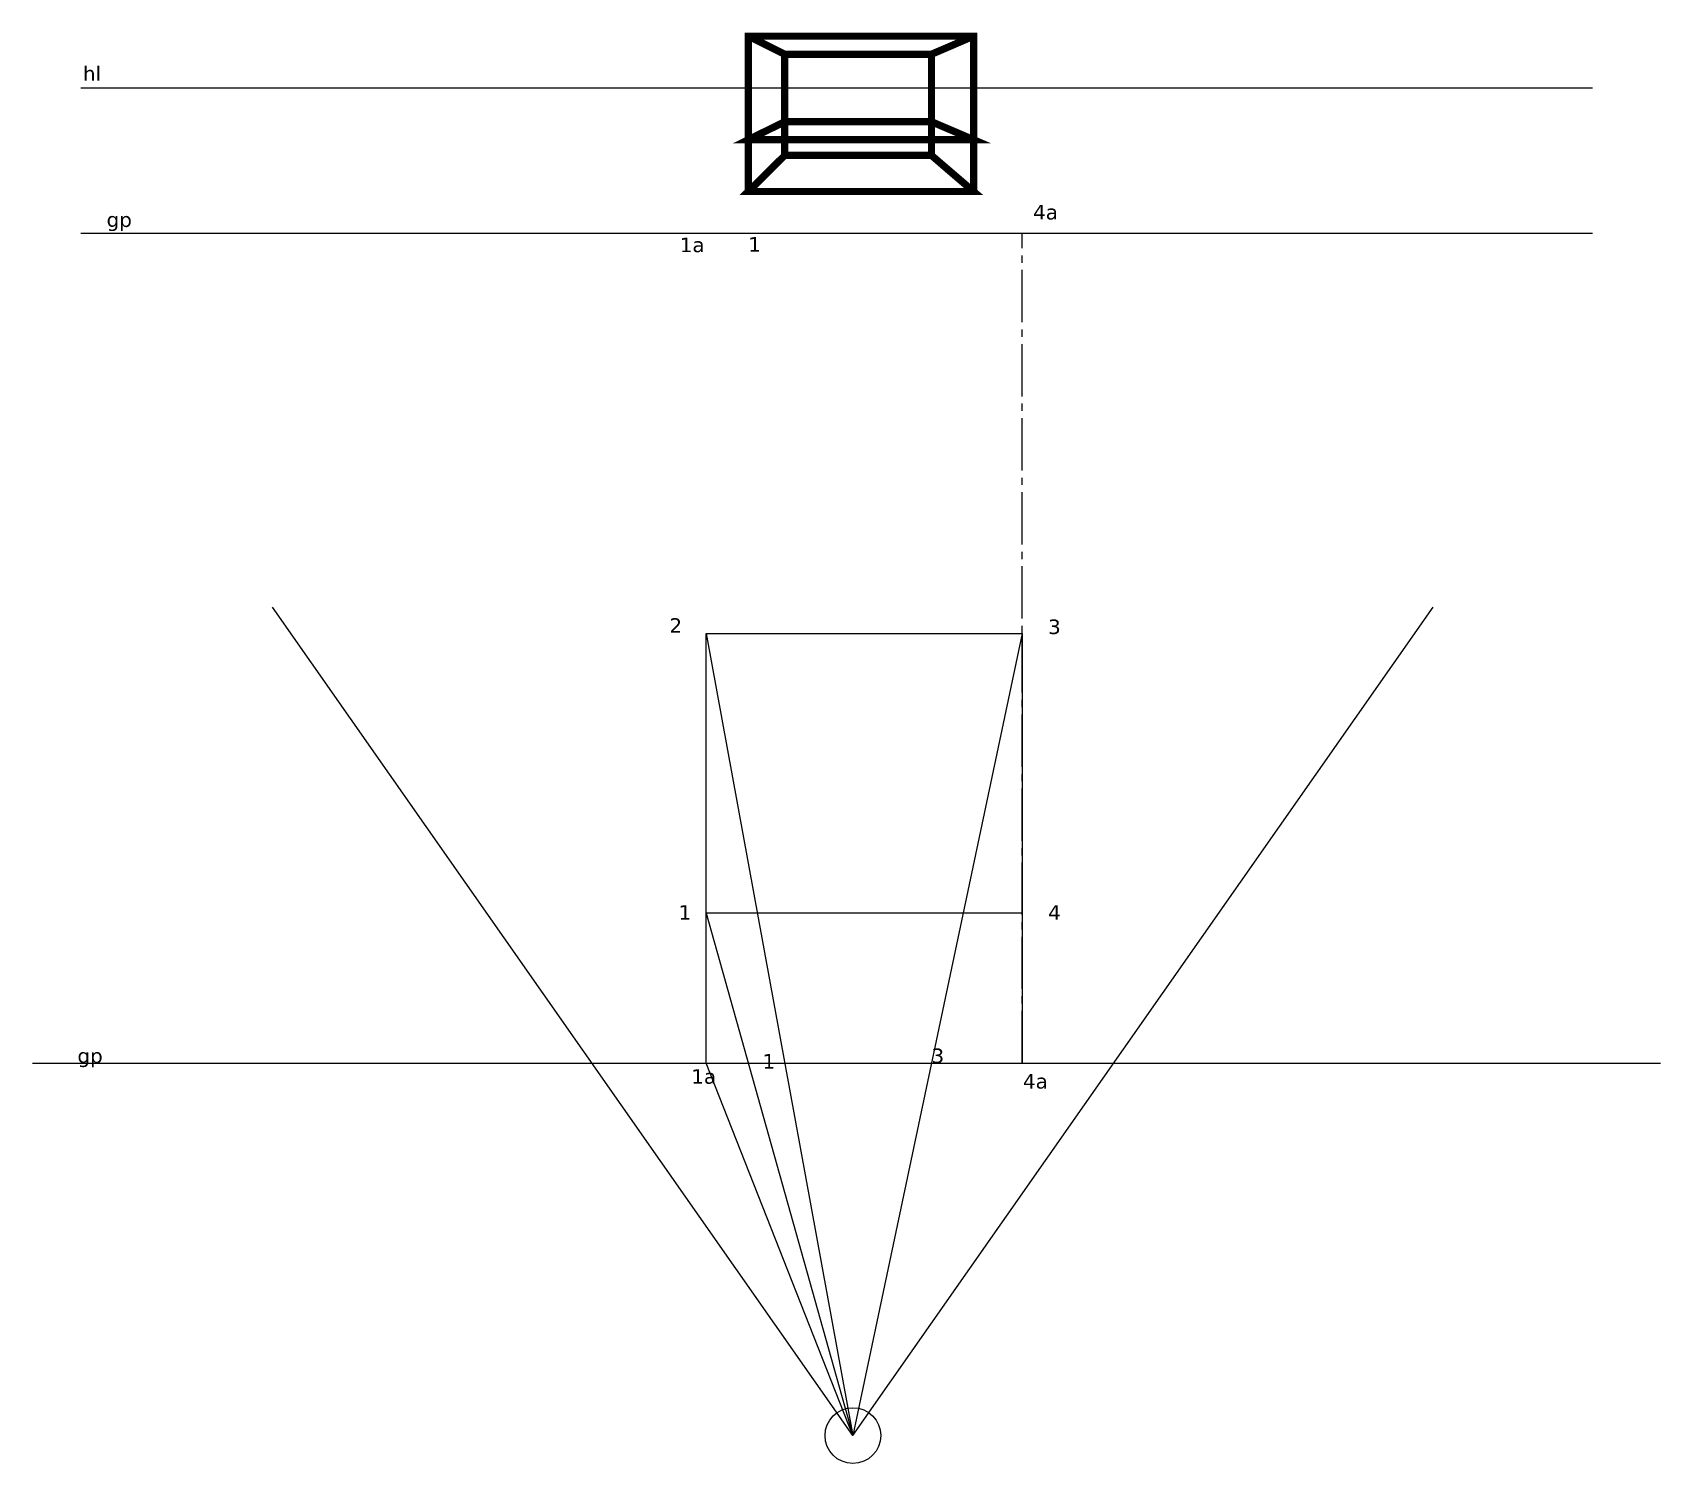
# Model space of a CAD drawing. Header units: inches. Extents: x -73 to 108, y -10 to 9.
# Drawn here: x -73.02 to -50.61, y -10.22 to 9.48 of the extents above; entities that cross this region are included whole.
import ezdxf

# ---------------------------------------------------------------- set-up
doc = ezdxf.new("R2010")
doc.units = ezdxf.units.IN
doc.header["$MEASUREMENT"] = 0
doc.linetypes.add('ACAD_ISO04W100', pattern=[30, 24, -3, 0, -3])
doc.styles.get("Standard").update_dxf_attribs({"font": 'verdana_1.ttf'})

msp = doc.modelspace()

# ---------------------------------------------------------------- texts
at = {"color": 1}
for s, p in [('hl', (-72.323, 8.82)), ('gp', (-71.998, 6.808)), ('4a', (-59.244, 6.911)), ('1a', (-64.108, 6.461)), ('1', (-63.164, 6.468)), ('2', (-64.25, 1.221)), ('3', (-59.037, 1.203)), ('1', (-64.124, -2.73)), ('4', (-59.037, -2.73)), ('gp', (-72.399, -4.704)), ('1', (-62.968, -4.78)), ('3', (-60.642, -4.704)), ('1a', (-63.949, -4.989)), ('4a', (-59.383, -5.055))]:
    msp.add_text(s, height=0.2, dxfattribs=at).set_placement(p)

# ---------------------------------------------------------------- linework, layer by layer
at = {"color": 217, "true_color": 0x93278f}
for p, q in [((-63.164, 7.296), (-63.164, 9.435)), ((-60.063, 7.296), (-60.063, 9.435))]:
    msp.add_line(p, q, dxfattribs=at)
at = {"color": 1}
for p, q in [((-72.35, 8.722), (-51.545, 8.722)), ((-72.35, 6.722), (-51.545, 6.722)), ((-73.017, -4.704), (-50.607, -4.704))]:
    msp.add_line(p, q, dxfattribs=at)
at = {"color": 40, "true_color": 0xf8d731}
for p, q in [((-62.662, 7.793), (-62.662, 8.522)), ((-60.642, 7.793), (-60.642, 8.443)), ((-62.662, 8.257), (-63.164, 8.009)), ((-60.642, 8.257), (-62.662, 8.257)), ((-63.744, 1.209), (-61.724, -9.833))]:
    msp.add_line(p, q, dxfattribs=at)
at = {"color": 242, "linetype": 'ACAD_ISO04W100', "ltscale": 0.03, "true_color": 0xcd2027}
msp.add_line((-59.394, -4.704), (-59.394, 6.722), dxfattribs=at)
at = {"color": 242, "true_color": 0xcd2027}
for p, q in [((-61.724, -9.833), (-69.712, 1.575)), ((-61.724, -9.833), (-53.736, 1.575)), ((-59.394, 1.209), (-61.724, -9.833)), ((-63.744, -2.639), (-61.724, -9.833)), ((-61.724, -9.833), (-63.744, -4.704))]:
    msp.add_line(p, q, dxfattribs=at)
for p, q in [((-63.744, 1.209), (-59.394, 1.209)), ((-63.744, -4.704), (-63.744, 1.209)), ((-59.394, 1.209), (-59.394, -4.704)), ((-59.394, -2.639), (-63.744, -2.639))]:
    msp.add_line(p, q)
at = {"color": 217, "true_color": 0x93278f, "const_width": 0.1}
for points in [[(-63.164, 7.296), (-63.164, 9.435), (-60.063, 9.435), (-60.063, 7.296), (-63.164, 7.296)], [(-63.164, 9.435), (-62.662, 9.186)], [(-60.063, 9.435), (-60.642, 9.186)], [(-62.662, 9.186), (-60.642, 9.186)], [(-62.662, 7.793), (-62.662, 9.186)], [(-60.642, 7.793), (-60.642, 9.186)]]:
    msp.add_lwpolyline(points, dxfattribs=at)
at = {"color": 217, "true_color": 0x93278f}
for points in [[(-63.164, 9.435), (-60.063, 9.435)], [(-63.164, 9.435), (-60.063, 9.435)], [(-60.063, 9.435), (-63.164, 9.435)]]:
    msp.add_lwpolyline(points, dxfattribs=at)
at = {"color": 40, "true_color": 0xf8d731, "const_width": 0.1}
for points in [[(-62.662, 8.257), (-60.642, 8.257), (-60.063, 8.009), (-63.164, 8.009)], [(-63.164, 7.296), (-62.662, 7.793), (-60.642, 7.793), (-60.063, 7.296)]]:
    msp.add_lwpolyline(points, close=True, dxfattribs=at)
for points in [[(-63.164, 8.009), (-63.164, 7.296)], [(-60.063, 8.009), (-60.063, 7.296)]]:
    msp.add_lwpolyline(points, dxfattribs=at)
at = {"color": 242, "true_color": 0xcd2027}
msp.add_circle((-61.724, -9.833), 0.384, dxfattribs=at)

msp.set_redraw_order([(e.dxf.handle, doc.entitydb.next_handle()) for e in msp.query("TEXT MTEXT ATTDEF DIMENSION ARC_DIMENSION")])  # texts and dimensions are drawn at this point

doc.saveas('drawing.dxf')
